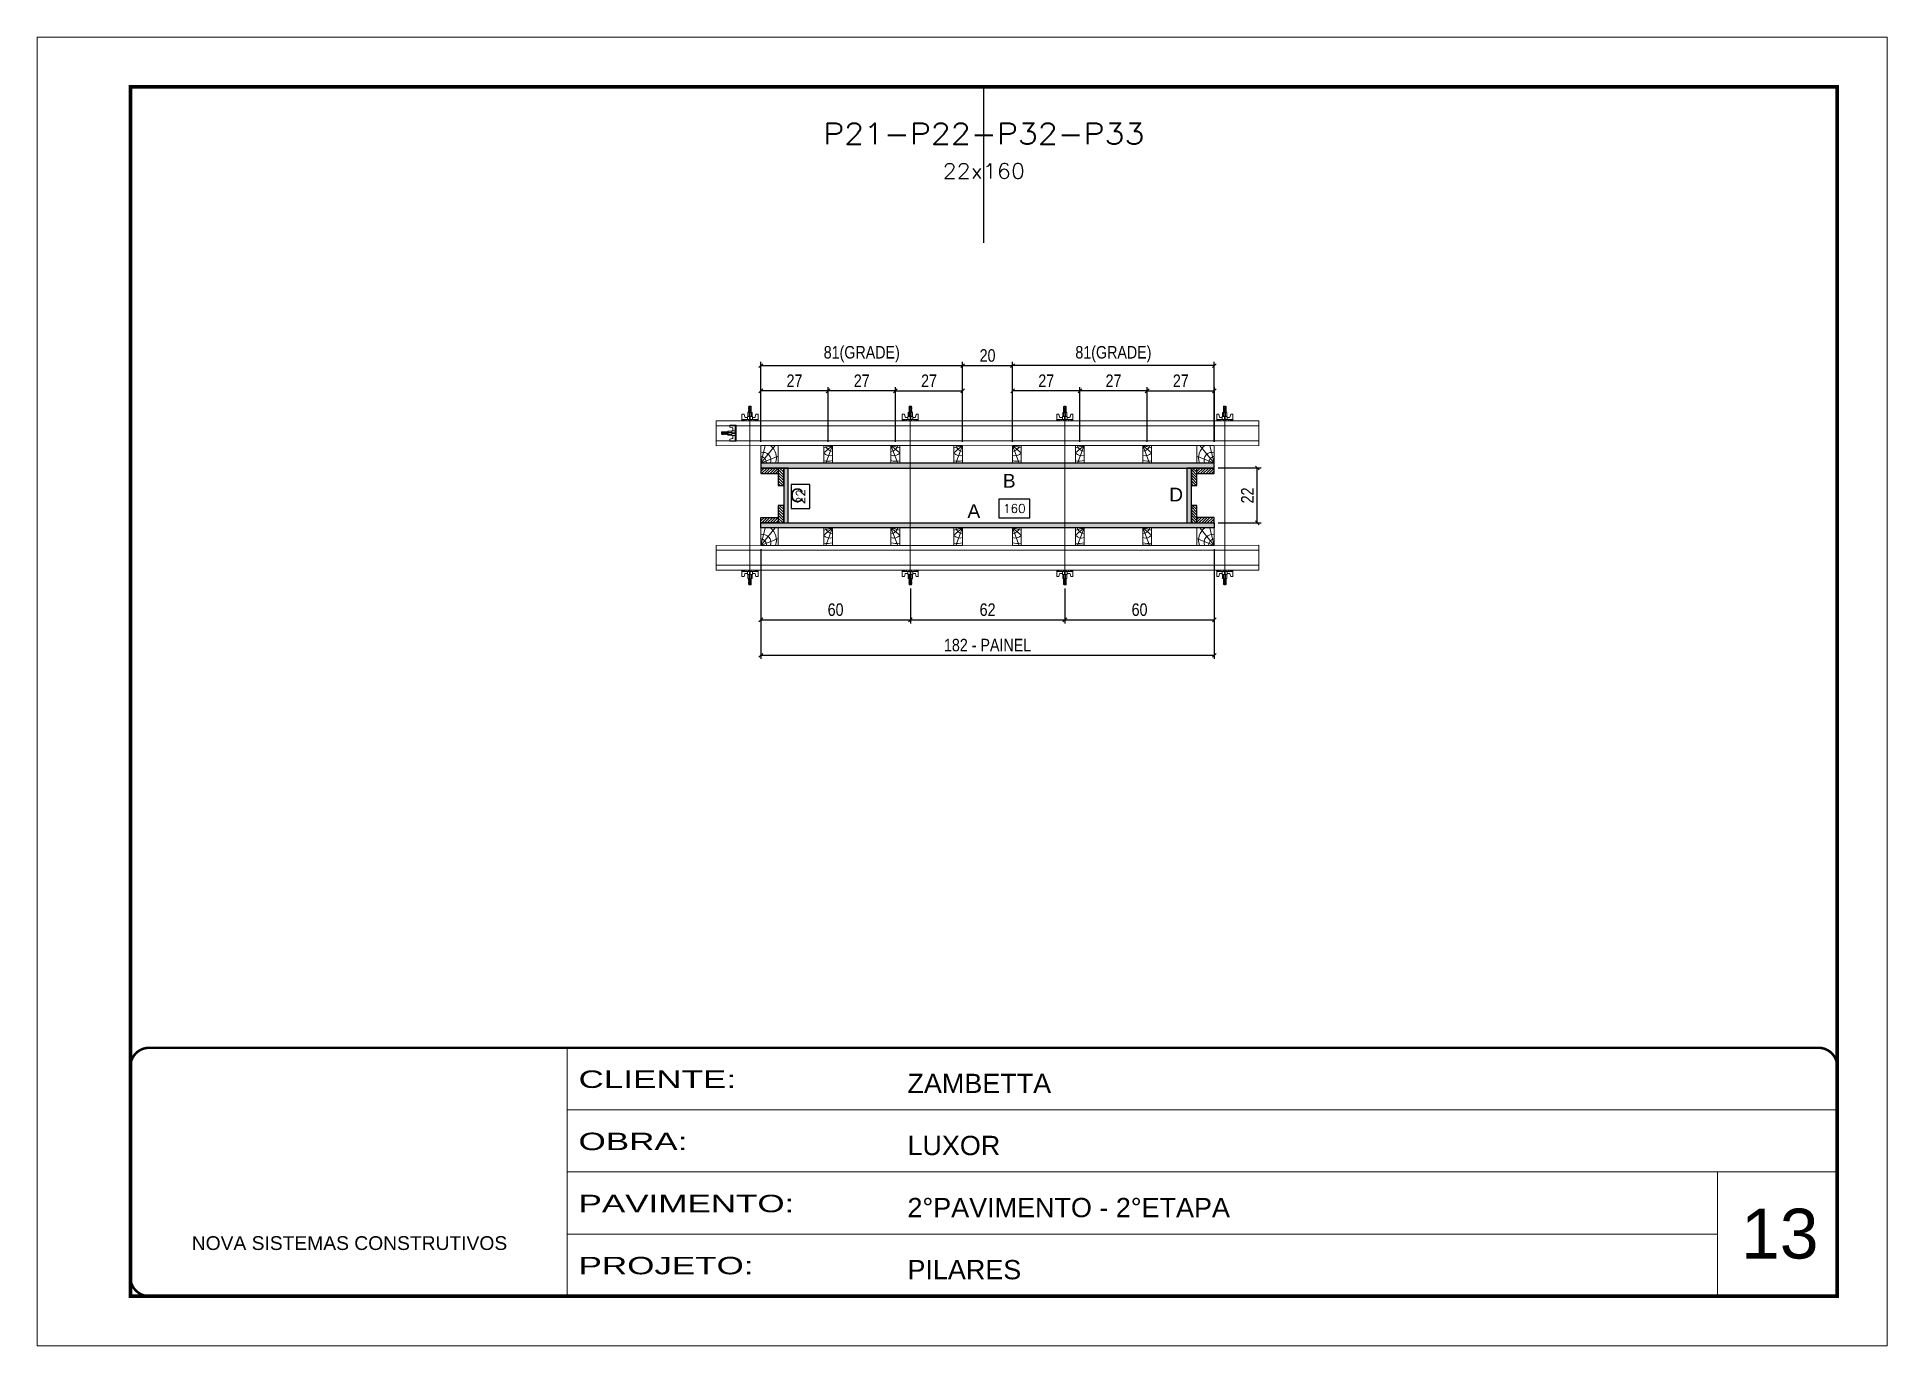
# Model space of a CAD drawing. Extents: x 14400 to 20667, y -21631 to 6985.
# Drawn here: x 14413 to 15898, y 2489 to 3539 of the extents above; entities that cross this region are included whole.
import ezdxf
from ezdxf.enums import TextEntityAlignment as Align

# ---------------------------------------------------------------- set-up
doc = ezdxf.new("R2010")
doc.units = 0
for name, pattern in [('CONTINUO', [0]), ('DASHED', [0.75, 0.5, -0.25]), ('HIDDEN', [0.375, 0.25, -0.125])]:
    doc.linetypes.add(name, pattern=pattern)
for name, color, linetype, lineweight in [('CARIMBO', 255, 'Continuous', 9), ('Folhas', 255, 'Continuous', 9), ('Hachura', 251, 'Continuous', 9), ('Madeira', 126, 'Continuous', 18), ('Perfil Metálico', 224, 'Continuous', 18), ('SARRAFO DE PRESSAO', 251, 'DASHED', 9), ('Texto Seção', 7, 'Continuous', 15)]:
    doc.layers.add(name, color=color, linetype=linetype, lineweight=lineweight)
for name, color, linetype in [('CHAPA', 1, 'Continuous'), ('COTA', 241, 'Continuous'), ('MEIO_PONT', 93, 'Continuous'), ('SARRAFO', 251, 'Continuous'), ('Texto de Titulo', 7, 'Continuous'), ('Texto Qtd Sarr', 242, 'Continuous'), ('TEXTO_GERAL', 7, 'Continuous')]:
    doc.layers.add(name, color=color, linetype=linetype)
doc.styles.add('ARIAL', font='arial.ttf')
doc.styles.add('COTA TECNICA 2X', font='techl___.ttf', dxfattribs={"height": 10})
doc.styles.add('ROMANS', font='romans.shx')
doc.styles.add('Tecnologia', font='')
doc.styles.get('Tecnologia').set_extended_font_data('Forgotten Futurist')
doc.dimstyles.new('SECAO PILAR', dxfattribs={"dimtxt": 10, "dimasz": 3, "dimexe": 3, "dimexo": 3, "dimgap": 3, "dimtad": 1, "dimdec": 1, "dimlfac": 0.5, "dimzin": 12, "dimdsep": 46, "dimtxsty": 'COTA TECNICA 2X', "dimblk1": 'OBLIQUE', "dimblk2": 'OBLIQUE', "dimsah": 1, "dimcen": 0.9, "dimclrd": 256, "dimclre": 256, "dimclrt": 256, "dimadec": 1, "dimazin": 3, "dimtfac": 1, "dimtdec": 1, "dimtmove": 0, "dimatfit": 3, "dimfxl": 1, "dimtolj": 1, "dimtzin": 12, "dimarcsym": 0})
doc.dimstyles.new('SECÇÃO 2', dxfattribs={"dimtxt": 7, "dimasz": 6, "dimexe": 0.18, "dimexo": 2, "dimgap": -4, "dimtad": 3, "dimdec": 1, "dimlfac": 0.5, "dimzin": 12, "dimdsep": 46, "dimtxsty": 'ROMANS', "dimblk": 'ARCHTICK', "dimcen": 0.09, "dimse1": 1, "dimse2": 1, "dimsd1": 1, "dimsd2": 1, "dimclrd": 180, "dimclre": 5, "dimclrt": 1, "dimadec": 0, "dimazin": 3, "dimtfac": 1, "dimtdec": 1, "dimtofl": 0, "dimtmove": 0, "dimatfit": 3, "dimldrblk": 'ARCHTICK', "dimfxl": 1, "dimtolj": 1, "dimtzin": 0, "dimarcsym": 0})

msp = doc.modelspace()

# ---------------------------------------------------------------- texts
at = {"layer": 'CARIMBO', "style": 'ARIAL'}
msp.add_text('13', height=40, dxfattribs=at).set_placement((15781.33, 2559.15))
at = {"layer": 'TEXTO_GERAL', "style": 'ARIAL'}
for s, p in [('B', (15193.87, 3183)), ('C', (15023.48, 3171.39)), ('A', (15165.46, 3158.77)), ('D', (15327.83, 3171.97))]:
    msp.add_text(s, height=11, dxfattribs=at).set_placement(p, align=Align.MIDDLE_CENTER)

# ---------------------------------------------------------------- blocks, each defined once
blk = doc.blocks.new('9999999999')
at = {"color": 30, "linetype": 'CONTINUO'}
for p, q in [((98564.6, 34230.2), (98564.6, 34429.4)), ((98564.6, 34379.6), (99584, 34379.6)), ((98564.6, 34329.8), (99488, 34329.8)), ((99584, 34329.8), (99488, 34329.8)), ((99488, 34329.8), (99488, 34230.2)), ((98564.6, 34280), (99488, 34280))]:
    blk.add_line(p, q, dxfattribs=at)
at = {"color": 30, "linetype": 'CONTINUO', "const_width": 2}
blk.add_lwpolyline([(99584, 34230.2), (99584, 34414.4, 0.414214), (99569, 34429.4), (98229, 34429.4, 0.414214), (98214, 34414.4), (98214, 34245.2, 0.414214), (98229, 34230.2), (99584, 34230.2)], format="xyb", dxfattribs=at)
at = {"layer": 'Folhas'}
blk.add_lwpolyline([(98139, 34190.2), (99624, 34190.2), (99624, 35240.2), (98139, 35240.2)], close=True, dxfattribs=at)
at = {"layer": 'Folhas', "color": 30, "const_width": 3}
blk.add_lwpolyline([(98214, 34230.2), (99584, 34230.2), (99584, 35200.2), (98214, 35200.2)], close=True, dxfattribs=at)
at = {"color": 7, "linetype": 'Continuous', "ltscale": 5, "style": 'ARIAL'}
for s, height, p in [('ZAMBETTA', 15.48, (98837.7, 34393.1)), ('LUXOR', 15.48, (98837.7, 34343.3)), ('2°PAVIMENTO - 2°ETAPA', 15.483, (98837.7, 34293.5)), ('NOVA SISTEMAS CONSTRUTIVOS', 11.059, (98263.2, 34267.2)), ('PILARES', 15.48, (98837.7, 34243.7))]:
    blk.add_text(s, height=height, dxfattribs=at).set_placement(p)
at = {"layer": 'Folhas', "color": 7, "style": 'Tecnologia', "width": 1.5}
for s, p in [('CLIENTE:', (98573.7, 34397.2)), ('OBRA:', (98573.7, 34347.3)), ('PAVIMENTO:', (98573.7, 34297.5)), ('PROJETO:', (98573.7, 34247.7))]:
    blk.add_text(s, height=14, dxfattribs=at).set_placement(p)
blk = doc.blocks.new('*D777')
at = {"layer": 'COTA', "color": 180, "lineweight": -2, "transparency": 16777216}
for p, q in [((15033.9, 3180), (15018.9, 3180)), ((15018.9, 3180), (15018.9, 3160.7)), ((15033.9, 3160.7), (15033.9, 3180)), ((15018.9, 3160.7), (15033.9, 3160.7))]:
    blk.add_line(p, q, dxfattribs=at)
at = {"layer": 'Defpoints', "color": 0, "transparency": 16777216}
for p in [(15033.8, 3193.3), (15033.8, 3149.3), (15037.9, 3149.3)]:
    blk.add_point(p, dxfattribs=at)
at = {"layer": 'COTA', "color": 1, "transparency": 16777216, "insert": (15026.4, 3170.3), "char_height": 7, "attachment_point": 5, "rotation": 90, "style": 'ROMANS'}
blk.add_mtext('\\A1;22', dxfattribs=at)
blk = doc.blocks.new('_ArchTick')
at = {"color": 0, "linetype": 'ByBlock', "const_width": 0.15}
blk.add_lwpolyline([(-0.5, -0.5), (0.5, 0.5)], dxfattribs=at)
blk = doc.blocks.new('*D778')
at = {"layer": 'COTA', "color": 180, "lineweight": -2, "transparency": 16777216}
for p, q in [((15210.5, 3168.3), (15185.5, 3168.3)), ((15185.5, 3168.3), (15185.5, 3153.3)), ((15210.5, 3153.3), (15210.5, 3168.3)), ((15185.5, 3153.3), (15210.5, 3153.3))]:
    blk.add_line(p, q, dxfattribs=at)
at = {"layer": 'Defpoints', "color": 0, "transparency": 16777216}
for p in [(15016.5, 3149.3), (15336.5, 3149.3), (15336.5, 3149.3)]:
    blk.add_point(p, dxfattribs=at)
at = {"layer": 'COTA', "color": 1, "transparency": 16777216, "insert": (15198, 3160.8), "char_height": 7, "attachment_point": 5, "style": 'ROMANS'}
blk.add_mtext('\\A1;160', dxfattribs=at)
blk = doc.blocks.new('_Oblique')
at = {"color": 0, "linetype": 'ByBlock', "lineweight": -2}
blk.add_line((-0.5, -0.5), (0.5, 0.5), dxfattribs=at)
blk = doc.blocks.new('*D779')
at = {"layer": 'COTA', "lineweight": -2, "transparency": 16777216}
for p, q in [((14994.5, 3128.3), (14994.5, 3040.1)), ((15358.5, 3128.3), (15358.5, 3040.1)), ((14994.5, 3043.1), (15358.5, 3043.1))]:
    blk.add_line(p, q, dxfattribs=at)
at = {"layer": 'Defpoints', "color": 0, "transparency": 16777216}
for p in [(14994.5, 3131.3), (15358.5, 3131.3), (15358.5, 3043.1)]:
    blk.add_point(p, dxfattribs=at)
at = {"layer": 'COTA', "lineweight": -2, "transparency": 16777216, "xscale": 3, "yscale": 3, "zscale": 3, "rotation": 180}
blk.add_blockref('_Oblique', (14994.5, 3043.1), dxfattribs=at)
at = {"layer": 'COTA', "lineweight": -2, "transparency": 16777216, "xscale": 3, "yscale": 3, "zscale": 3}
blk.add_blockref('_Oblique', (15358.5, 3043.1), dxfattribs=at)
at = {"layer": 'COTA', "transparency": 16777216, "insert": (15176.5, 3051.2), "char_height": 10, "attachment_point": 5, "style": 'COTA TECNICA 2X'}
blk.add_mtext('\\A1;182 - PAINEL', dxfattribs=at)
blk = doc.blocks.new('*D780')
at = {"layer": 'COTA', "lineweight": -2, "transparency": 16777216}
for p, q in [((14994.5, 3128.3), (14994.5, 3068.5)), ((15114.5, 3096.5), (15114.5, 3068.5)), ((14994.5, 3071.5), (15114.5, 3071.5))]:
    blk.add_line(p, q, dxfattribs=at)
at = {"layer": 'Defpoints', "color": 0, "transparency": 16777216}
for p in [(14994.5, 3131.3), (15114.5, 3099.5), (15114.5, 3071.5)]:
    blk.add_point(p, dxfattribs=at)
at = {"layer": 'COTA', "lineweight": -2, "transparency": 16777216, "xscale": 3, "yscale": 3, "zscale": 3, "rotation": 180}
blk.add_blockref('_Oblique', (14994.5, 3071.5), dxfattribs=at)
at = {"layer": 'COTA', "lineweight": -2, "transparency": 16777216, "xscale": 3, "yscale": 3, "zscale": 3}
blk.add_blockref('_Oblique', (15114.5, 3071.5), dxfattribs=at)
at = {"layer": 'COTA', "transparency": 16777216, "insert": (15054.5, 3079.6), "char_height": 10, "attachment_point": 5, "style": 'COTA TECNICA 2X'}
blk.add_mtext('\\A1;60', dxfattribs=at)
blk = doc.blocks.new('*D781')
at = {"layer": 'COTA', "lineweight": -2, "transparency": 16777216}
for p, q in [((15358.5, 3128.3), (15358.5, 3068.5)), ((15238.5, 3096.5), (15238.5, 3068.5)), ((15238.5, 3071.5), (15358.5, 3071.5))]:
    blk.add_line(p, q, dxfattribs=at)
at = {"layer": 'Defpoints', "color": 0, "transparency": 16777216}
for p in [(15358.5, 3131.3), (15238.5, 3099.5), (15358.5, 3071.5)]:
    blk.add_point(p, dxfattribs=at)
at = {"layer": 'COTA', "lineweight": -2, "transparency": 16777216, "xscale": 3, "yscale": 3, "zscale": 3, "rotation": 180}
blk.add_blockref('_Oblique', (15238.5, 3071.5), dxfattribs=at)
at = {"layer": 'COTA', "lineweight": -2, "transparency": 16777216, "xscale": 3, "yscale": 3, "zscale": 3}
blk.add_blockref('_Oblique', (15358.5, 3071.5), dxfattribs=at)
at = {"layer": 'COTA', "transparency": 16777216, "insert": (15298.5, 3079.6), "char_height": 10, "attachment_point": 5, "style": 'COTA TECNICA 2X'}
blk.add_mtext('\\A1;60', dxfattribs=at)
blk = doc.blocks.new('C')
at = {"layer": 'Hachura', "color": 0}
for p, q in [((0, 3.22), (0, -3.22)), ((0.45, 3.22), (0, 3.22)), ((0.46, 3.16), (0, 3.16)), ((0.46, 3.05), (0, 3.05)), ((0.46, 2.88), (0, 2.88)), ((0, 2.75), (0, -1.16)), ((0.46, 2.65), (0, 2.65)), ((0.46, 2.23), (0, 2.23)), ((0.46, 1.51), (0, 1.51)), ((0.39, 0.49), (0.17, 0.49)), ((0.45, -3.23), (0.45, 3.22)), ((0.45, 3.22), (2.58, 3.22)), ((1.74, 0.97), (0.45, 0.97)), ((1.45, 0.1), (0.45, 0.1)), ((1.35, 1.94), (1.35, 0.96)), ((2.58, 2.39), (1.47, 2.09)), ((1.74, -0.97), (1.74, 0.97)), ((1.74, 0.97), (1.74, 0.84)), ((1.74, 0.97), (1.74, 0.84)), ((1.74, 0.84), (3.35, 0.84)), ((3.35, 0.45), (1.74, 0.45)), ((2.58, 3.22), (2.58, 2.39)), ((3.32, 0.84), (3.32, -0.84)), ((3.35, 0.84), (3.35, -0.84)), ((3.68, 0.45), (3.35, 0.45)), ((3.84, -0.52), (3.35, 0.45)), ((3.35, 0.06), (3.67, -0.57)), ((3.68, 0.45), (4.16, -0.52)), ((3.72, 0.5), (4.25, -0.57)), ((4.37, -0.55), (3.83, 0.53)), ((4.15, 0.45), (3.93, 0.45)), ((4.42, -0.52), (3.93, 0.45)), ((4.15, 0.45), (4.26, 0.45)), ((4.26, 0.45), (4.74, -0.52)), ((4.3, 0.5), (4.83, -0.57)), ((4.95, -0.55), (4.41, 0.53)), ((4.51, 0.45), (4.84, 0.45)), ((5, -0.52), (4.51, 0.45)), ((4.84, 0.45), (5.32, -0.52)), ((4.88, 0.5), (5.41, -0.57)), ((5.53, -0.55), (4.99, 0.53)), ((5.58, -0.52), (5.09, 0.45)), ((5.42, 0.45), (5.09, 0.45)), ((5.58, -0.52), (5.09, 0.45)), ((5.42, 0.45), (5.74, -0.19)), ((5.46, 0.5), (5.74, -0.07)), ((5.74, 0.19), (5.57, 0.53)), ((5.74, 0.32), (5.68, 0.45)), ((5.68, 0.45), (5.74, 0.45)), ((5.74, 0.45), (5.9, 0.29)), ((5.74, 0.45), (5.74, -0.52)), ((5.9, -0.36), (5.9, 0.29)), ((0.45, 0), (0, 0)), ((0.46, -1.52), (0, -1.52)), ((0.46, -2.23), (0, -2.23)), ((0.46, -2.65), (0, -2.65)), ((0.46, -2.88), (0, -2.88)), ((0.46, -3.05), (0, -3.05)), ((0.46, -3.16), (0, -3.16)), ((0, -3.22), (2.57, -3.22)), ((0.08, -0.48), (0.29, -0.48)), ((0.29, -0.48), (0.4, -0.48)), ((0.45, 0), (0.45, -0.97)), ((0.45, -0.16), (1.45, -0.16)), ((0.45, -0.65), (0.45, -0.32)), ((0.45, -3.23), (0.45, -0.65)), ((0.45, -0.97), (1.74, -0.97)), ((1.35, -1.94), (1.35, -0.97)), ((2.58, -2.39), (1.47, -2.1)), ((3.35, -0.32), (1.74, -0.32)), ((3.35, -0.84), (1.74, -0.84)), ((2.58, -3.23), (2.58, -2.39)), ((3.35, -0.07), (3.58, -0.52)), ((3.35, -0.52), (3.58, -0.52)), ((3.84, -0.52), (4.16, -0.52)), ((4.42, -0.52), (4.74, -0.52)), ((4.63, -0.52), (4.74, -0.52)), ((5, -0.52), (5.32, -0.52)), ((5.58, -0.52), (5.74, -0.52)), ((5.74, -0.52), (5.9, -0.36)), ((5.74, -0.52), (5.74, -0.52))]:
    blk.add_line(p, q, dxfattribs=at)
for centre, radius, start, end in [((1.52, 1.94), 0.161, 104.74356, 180), ((1.44, -0.03), 0.129, 272.69497, 87.30503), ((3.81, 0.39), 0.143, 25.56881, 154.43119), ((4.39, 0.39), 0.143, 25.56881, 154.43119), ((4.97, 0.39), 0.143, 25.56881, 154.43119), ((5.55, 0.39), 0.143, 25.56881, 154.43119), ((0.17, -0.37), 0.174, 221.74404, 317.85924), ((1.52, -1.94), 0.161, 180, 255.25644), ((3.71, -0.4), 0.174, 222.14076, 318.25596), ((4.29, -0.4), 0.174, 222.14076, 318.25596), ((4.87, -0.4), 0.174, 222.14076, 318.25596), ((5.45, -0.4), 0.174, 222.14076, 318.25596), ((5.61, -0.4), 0.174, 317.85924, 318.25596)]:
    blk.add_arc(centre, radius, start, end, dxfattribs=at)
blk = doc.blocks.new('*D782')
at = {"layer": 'COTA', "lineweight": -2, "transparency": 16777216}
for p, q in [((15114.5, 3096.5), (15114.5, 3068.5)), ((15238.5, 3096.5), (15238.5, 3068.5)), ((15114.5, 3071.5), (15238.5, 3071.5))]:
    blk.add_line(p, q, dxfattribs=at)
at = {"layer": 'Defpoints', "color": 0, "transparency": 16777216}
for p in [(15114.5, 3099.5), (15238.5, 3099.5), (15238.5, 3071.5)]:
    blk.add_point(p, dxfattribs=at)
at = {"layer": 'COTA', "lineweight": -2, "transparency": 16777216, "xscale": 3, "yscale": 3, "zscale": 3, "rotation": 180}
blk.add_blockref('_Oblique', (15114.5, 3071.5), dxfattribs=at)
at = {"layer": 'COTA', "lineweight": -2, "transparency": 16777216, "xscale": 3, "yscale": 3, "zscale": 3}
blk.add_blockref('_Oblique', (15238.5, 3071.5), dxfattribs=at)
at = {"layer": 'COTA', "transparency": 16777216, "insert": (15176.5, 3079.6), "char_height": 10, "attachment_point": 5, "style": 'COTA TECNICA 2X'}
blk.add_mtext('\\A1;62', dxfattribs=at)
blk = doc.blocks.new('*D783')
at = {"layer": 'COTA', "lineweight": -2, "transparency": 16777216}
for p, q in [((15196.5, 3214.3), (15196.5, 3278.4)), ((15358.5, 3275.4), (15196.5, 3275.4)), ((15358.5, 3214.2), (15358.5, 3278.4))]:
    blk.add_line(p, q, dxfattribs=at)
at = {"layer": 'Defpoints', "color": 0, "transparency": 16777216}
for p in [(15196.5, 3275.4), (15196.5, 3211.3), (15358.5, 3211.2)]:
    blk.add_point(p, dxfattribs=at)
at = {"layer": 'COTA', "lineweight": -2, "transparency": 16777216, "xscale": 3, "yscale": 3, "zscale": 3, "rotation": 180}
blk.add_blockref('_Oblique', (15196.5, 3275.4), dxfattribs=at)
at = {"layer": 'COTA', "lineweight": -2, "transparency": 16777216, "xscale": 3, "yscale": 3, "zscale": 3}
blk.add_blockref('_Oblique', (15358.5, 3275.4), dxfattribs=at)
at = {"layer": 'COTA', "transparency": 16777216, "insert": (15277.5, 3284.6), "char_height": 10, "attachment_point": 5, "style": 'COTA TECNICA 2X'}
blk.add_mtext('\\A1;81(GRADE)', dxfattribs=at)
blk = doc.blocks.new('*D784')
at = {"layer": 'COTA', "lineweight": -2, "transparency": 16777216}
for p, q in [((15361.5, 3193.3), (15396, 3193.3)), ((15393, 3149.3), (15393, 3193.3)), ((15361.5, 3149.3), (15396, 3149.3))]:
    blk.add_line(p, q, dxfattribs=at)
at = {"layer": 'Defpoints', "color": 0, "transparency": 16777216}
for p in [(15358.5, 3193.3), (15393, 3193.3), (15358.5, 3149.3)]:
    blk.add_point(p, dxfattribs=at)
at = {"layer": 'COTA', "lineweight": -2, "transparency": 16777216, "xscale": 3, "yscale": 3, "zscale": 3}
for p, rotation in [((15393, 3193.3), 90), ((15393, 3149.3), 270)]:
    blk.add_blockref('_Oblique', p, dxfattribs=dict(at, rotation=rotation))
at = {"layer": 'COTA', "transparency": 16777216, "insert": (15385, 3171.3), "char_height": 10, "attachment_point": 5, "rotation": 90, "style": 'COTA TECNICA 2X'}
blk.add_mtext('\\A1;22', dxfattribs=at)
blk = doc.blocks.new('PONTALETE')
at = {"layer": 'Madeira'}
for q in [(2.71, 7), (7, 5.76), (7, 1.74)]:
    blk.add_line((0, 0), q, dxfattribs=at)
blk.add_lwpolyline([(0, 0), (7, 0), (7, 7), (0, 7)], close=True, dxfattribs=at)
for centre, radius, start, end in [((2.04, 0.06), 6.23, 37.28179, 109.09128), ((1.09, 0.9), 3.19, 343.60304, 109.98471), ((-0.21, -0.78), 3.09, 14.63219, 86.0383)]:
    blk.add_arc(centre, radius, start, end, dxfattribs=at)
blk = doc.blocks.new('MEIO PONTALETE')
at = {"layer": 'Madeira'}
for q in [(2.71, 7), (3.5, 2.88), (3.5, 0.87)]:
    blk.add_line((0, 0), q, dxfattribs=at)
blk.add_lwpolyline([(0, 0), (3.5, 0), (3.5, 7), (0, 7)], close=True, dxfattribs=at)
for centre, radius, start, end in [((2.04, 0.06), 6.23, 76.44987, 109.09128), ((1.09, 0.9), 3.19, 40.90626, 109.98471), ((-0.21, -0.78), 3.09, 14.63219, 86.0383)]:
    blk.add_arc(centre, radius, start, end, dxfattribs=at)
blk = doc.blocks.new('*D785')
at = {"layer": 'COTA', "lineweight": -2, "transparency": 16777216}
for p, q in [((15048.5, 3214.3), (15048.5, 3258.2)), ((15102.5, 3255.2), (15048.5, 3255.2)), ((15102.5, 3214.3), (15102.5, 3258.2))]:
    blk.add_line(p, q, dxfattribs=at)
at = {"layer": 'Defpoints', "color": 0, "transparency": 16777216}
for p in [(15048.5, 3255.2), (15048.5, 3211.3), (15102.5, 3211.3)]:
    blk.add_point(p, dxfattribs=at)
at = {"layer": 'COTA', "lineweight": -2, "transparency": 16777216, "xscale": 3, "yscale": 3, "zscale": 3, "rotation": 180}
blk.add_blockref('_Oblique', (15048.5, 3255.2), dxfattribs=at)
at = {"layer": 'COTA', "lineweight": -2, "transparency": 16777216, "xscale": 3, "yscale": 3, "zscale": 3}
blk.add_blockref('_Oblique', (15102.5, 3255.2), dxfattribs=at)
at = {"layer": 'COTA', "transparency": 16777216, "insert": (15075.5, 3263.3), "char_height": 10, "attachment_point": 5, "style": 'COTA TECNICA 2X'}
blk.add_mtext('\\A1;27', dxfattribs=at)
blk = doc.blocks.new('*D786')
at = {"layer": 'COTA', "lineweight": -2, "transparency": 16777216}
for p, q in [((14994.5, 3214.2), (14994.5, 3258.2)), ((15048.5, 3255.2), (14994.5, 3255.2)), ((15048.5, 3214.3), (15048.5, 3258.2))]:
    blk.add_line(p, q, dxfattribs=at)
at = {"layer": 'Defpoints', "color": 0, "transparency": 16777216}
for p in [(14994.5, 3255.2), (14994.5, 3211.2), (15048.5, 3211.3)]:
    blk.add_point(p, dxfattribs=at)
at = {"layer": 'COTA', "lineweight": -2, "transparency": 16777216, "xscale": 3, "yscale": 3, "zscale": 3, "rotation": 180}
blk.add_blockref('_Oblique', (14994.5, 3255.2), dxfattribs=at)
at = {"layer": 'COTA', "lineweight": -2, "transparency": 16777216, "xscale": 3, "yscale": 3, "zscale": 3}
blk.add_blockref('_Oblique', (15048.5, 3255.2), dxfattribs=at)
at = {"layer": 'COTA', "transparency": 16777216, "insert": (15021.5, 3263.3), "char_height": 10, "attachment_point": 5, "style": 'COTA TECNICA 2X'}
blk.add_mtext('\\A1;27', dxfattribs=at)
blk = doc.blocks.new('*D787')
at = {"layer": 'COTA', "lineweight": -2, "transparency": 16777216}
for p, q in [((14994.5, 3214.2), (14994.5, 3278.4)), ((14994.5, 3275.4), (15156.5, 3275.4)), ((15156.5, 3214.3), (15156.5, 3278.4))]:
    blk.add_line(p, q, dxfattribs=at)
at = {"layer": 'Defpoints', "color": 0, "transparency": 16777216}
for p in [(15156.5, 3275.4), (14994.5, 3211.2), (15156.5, 3211.3)]:
    blk.add_point(p, dxfattribs=at)
at = {"layer": 'COTA', "lineweight": -2, "transparency": 16777216, "xscale": 3, "yscale": 3, "zscale": 3, "rotation": 180}
blk.add_blockref('_Oblique', (14994.5, 3275.4), dxfattribs=at)
at = {"layer": 'COTA', "lineweight": -2, "transparency": 16777216, "xscale": 3, "yscale": 3, "zscale": 3}
blk.add_blockref('_Oblique', (15156.5, 3275.4), dxfattribs=at)
at = {"layer": 'COTA', "transparency": 16777216, "insert": (15075.5, 3284.6), "char_height": 10, "attachment_point": 5, "style": 'COTA TECNICA 2X'}
blk.add_mtext('\\A1;81(GRADE)', dxfattribs=at)
blk = doc.blocks.new('*D790')
at = {"layer": 'COTA', "lineweight": -2, "transparency": 16777216}
for p, q in [((15156.5, 3214.3), (15156.5, 3278.4)), ((15156.5, 3275.4), (15196.5, 3275.4)), ((15196.5, 3214.2), (15196.5, 3278.4))]:
    blk.add_line(p, q, dxfattribs=at)
at = {"layer": 'Defpoints', "color": 0, "transparency": 16777216}
for p in [(15196.5, 3275.4), (15156.5, 3211.3), (15196.5, 3211.2)]:
    blk.add_point(p, dxfattribs=at)
at = {"layer": 'COTA', "lineweight": -2, "transparency": 16777216, "xscale": 3, "yscale": 3, "zscale": 3, "rotation": 180}
blk.add_blockref('_Oblique', (15156.5, 3275.4), dxfattribs=at)
at = {"layer": 'COTA', "lineweight": -2, "transparency": 16777216, "xscale": 3, "yscale": 3, "zscale": 3}
blk.add_blockref('_Oblique', (15196.5, 3275.4), dxfattribs=at)
at = {"layer": 'COTA', "transparency": 16777216, "insert": (15176.5, 3283.5), "char_height": 10, "attachment_point": 5, "style": 'COTA TECNICA 2X'}
blk.add_mtext('\\A1;20', dxfattribs=at)
blk = doc.blocks.new('*D791')
at = {"layer": 'COTA', "lineweight": -2, "transparency": 16777216}
for p, q in [((15102.5, 3214.3), (15102.5, 3258.2)), ((15102.5, 3255.2), (15156.5, 3255.2)), ((15156.5, 3214.2), (15156.5, 3258.2))]:
    blk.add_line(p, q, dxfattribs=at)
at = {"layer": 'Defpoints', "color": 0, "transparency": 16777216}
for p in [(15156.5, 3255.2), (15102.5, 3211.3), (15156.5, 3211.2)]:
    blk.add_point(p, dxfattribs=at)
at = {"layer": 'COTA', "lineweight": -2, "transparency": 16777216, "xscale": 3, "yscale": 3, "zscale": 3, "rotation": 180}
blk.add_blockref('_Oblique', (15102.5, 3255.2), dxfattribs=at)
at = {"layer": 'COTA', "lineweight": -2, "transparency": 16777216, "xscale": 3, "yscale": 3, "zscale": 3}
blk.add_blockref('_Oblique', (15156.5, 3255.2), dxfattribs=at)
at = {"layer": 'COTA', "transparency": 16777216, "insert": (15129.5, 3263.3), "char_height": 10, "attachment_point": 5, "style": 'COTA TECNICA 2X'}
blk.add_mtext('\\A1;27', dxfattribs=at)
blk = doc.blocks.new('*D788')
at = {"layer": 'COTA', "lineweight": -2, "transparency": 16777216}
for p, q in [((15250.6, 3214.3), (15250.6, 3258.2)), ((15304.6, 3255.2), (15250.6, 3255.2)), ((15304.6, 3214.3), (15304.6, 3258.2))]:
    blk.add_line(p, q, dxfattribs=at)
at = {"layer": 'Defpoints', "color": 0, "transparency": 16777216}
for p in [(15250.6, 3255.2), (15250.6, 3211.3), (15304.6, 3211.3)]:
    blk.add_point(p, dxfattribs=at)
at = {"layer": 'COTA', "lineweight": -2, "transparency": 16777216, "xscale": 3, "yscale": 3, "zscale": 3, "rotation": 180}
blk.add_blockref('_Oblique', (15250.6, 3255.2), dxfattribs=at)
at = {"layer": 'COTA', "lineweight": -2, "transparency": 16777216, "xscale": 3, "yscale": 3, "zscale": 3}
blk.add_blockref('_Oblique', (15304.6, 3255.2), dxfattribs=at)
at = {"layer": 'COTA', "transparency": 16777216, "insert": (15277.6, 3263.3), "char_height": 10, "attachment_point": 5, "style": 'COTA TECNICA 2X'}
blk.add_mtext('\\A1;27', dxfattribs=at)
blk = doc.blocks.new('*D789')
at = {"layer": 'COTA', "lineweight": -2, "transparency": 16777216}
for p, q in [((15196.6, 3214.3), (15196.6, 3258.2)), ((15250.6, 3255.2), (15196.6, 3255.2)), ((15250.6, 3214.3), (15250.6, 3258.2))]:
    blk.add_line(p, q, dxfattribs=at)
at = {"layer": 'Defpoints', "color": 0, "transparency": 16777216}
for p in [(15196.6, 3255.2), (15196.6, 3211.3), (15250.6, 3211.3)]:
    blk.add_point(p, dxfattribs=at)
at = {"layer": 'COTA', "lineweight": -2, "transparency": 16777216, "xscale": 3, "yscale": 3, "zscale": 3, "rotation": 180}
blk.add_blockref('_Oblique', (15196.6, 3255.2), dxfattribs=at)
at = {"layer": 'COTA', "lineweight": -2, "transparency": 16777216, "xscale": 3, "yscale": 3, "zscale": 3}
blk.add_blockref('_Oblique', (15250.6, 3255.2), dxfattribs=at)
at = {"layer": 'COTA', "transparency": 16777216, "insert": (15223.6, 3263.3), "char_height": 10, "attachment_point": 5, "style": 'COTA TECNICA 2X'}
blk.add_mtext('\\A1;27', dxfattribs=at)
blk = doc.blocks.new('*D792')
at = {"layer": 'COTA', "lineweight": -2, "transparency": 16777216}
for p, q in [((15304.6, 3214.3), (15304.6, 3258.2)), ((15304.6, 3255.2), (15358.6, 3255.2)), ((15358.6, 3214.2), (15358.6, 3258.2))]:
    blk.add_line(p, q, dxfattribs=at)
at = {"layer": 'Defpoints', "color": 0, "transparency": 16777216}
for p in [(15358.6, 3255.2), (15304.6, 3211.3), (15358.6, 3211.2)]:
    blk.add_point(p, dxfattribs=at)
at = {"layer": 'COTA', "lineweight": -2, "transparency": 16777216, "xscale": 3, "yscale": 3, "zscale": 3, "rotation": 180}
blk.add_blockref('_Oblique', (15304.6, 3255.2), dxfattribs=at)
at = {"layer": 'COTA', "lineweight": -2, "transparency": 16777216, "xscale": 3, "yscale": 3, "zscale": 3}
blk.add_blockref('_Oblique', (15358.6, 3255.2), dxfattribs=at)
at = {"layer": 'COTA', "transparency": 16777216, "insert": (15331.6, 3263.3), "char_height": 10, "attachment_point": 5, "style": 'COTA TECNICA 2X'}
blk.add_mtext('\\A1;27', dxfattribs=at)
blk = doc.blocks.new('titulo1')
at = {"layer": 'Defpoints', "color": 252, "linetype": 'HIDDEN', "ltscale": 2}
blk.add_line((0, 0), (0, 125), dxfattribs=at)
at = {"layer": 'Defpoints', "style": 'ROMANS', "oblique": 15}
blk.add_attdef('FOLHA', text='', height=10, dxfattribs=at).set_placement((0, 15.6), align=Align.MIDDLE_CENTER)
at = {"layer": 'Texto Qtd Sarr', "color": 3, "style": 'ROMANS', "oblique": 15}
for tag, height, p in [('TITULO', 17, (0, 71.4)), ('SEÇÃO', 12, (0, 41.5))]:
    blk.add_attdef(tag, text='', height=height, dxfattribs=at).set_placement(p, align=Align.MIDDLE_CENTER)

# ---------------------------------------------------------------- dimensions: what is measured, and where the dimension line sits
at = {"layer": 'COTA'}
dim = msp.add_linear_dim(base=(15156.47, 3275.37), p1=(14994.47, 3211.25), p2=(15156.47, 3211.25), angle=180, text='<>(GRADE)', dimstyle='SECAO PILAR', dxfattribs=at)
dim.commit()
dim.dimension.update_dxf_attribs({"geometry": '*D787', "text_midpoint": (15075.47, 3284.59)})
for base, p1, p2, picture, middle in [((15196.47, 3275.37), (15156.47, 3211.25), (15196.47, 3211.22), '*D790', (15176.47, 3283.47)), ((15156.47, 3255.18), (15102.47, 3211.25), (15156.47, 3211.22), '*D791', (15129.47, 3263.25)), ((15358.58, 3255.21), (15304.58, 3211.28), (15358.58, 3211.25), '*D792', (15331.58, 3263.28)), ((15114.54, 3071.51), (14994.47, 3131.25), (15114.54, 3099.48), '*D780', (15054.5, 3079.62)), ((15358.47, 3071.51), (15238.54, 3099.48), (15358.47, 3131.25), '*D781', (15298.5, 3079.62)), ((15238.54, 3071.51), (15114.54, 3099.48), (15238.54, 3099.48), '*D782', (15176.54, 3079.62))]:
    dim = msp.add_linear_dim(base=base, p1=p1, p2=p2, dimstyle='SECAO PILAR', dxfattribs=at)
    dim.commit()
    dim.dimension.update_dxf_attribs({"geometry": picture, "text_midpoint": middle})
for base, p1, p2, text, picture, middle in [((15196.47, 3275.37), (15358.46, 3211.25), (15196.47, 3211.25), '<>(GRADE)', '*D783', (15277.47, 3284.59)), ((15358.47, 3043.09), (14994.47, 3131.26), (15358.47, 3131.3), '<> - PAINEL', '*D779', (15176.47, 3051.18))]:
    dim = msp.add_linear_dim(base=base, p1=p1, p2=p2, text=text, dimstyle='SECAO PILAR', dxfattribs=at)
    dim.commit()
    dim.dimension.update_dxf_attribs({"geometry": picture, "text_midpoint": middle})
for base, p1, p2, angle, picture, middle in [((14994.47, 3255.18), (15048.47, 3211.25), (14994.47, 3211.25), 180, '*D786', (15021.47, 3263.25)), ((15048.47, 3255.18), (15102.47, 3211.25), (15048.47, 3211.25), 180, '*D785', (15075.47, 3263.25)), ((15196.58, 3255.21), (15250.58, 3211.28), (15196.58, 3211.27), 180, '*D789', (15223.58, 3263.28)), ((15250.58, 3255.21), (15304.58, 3211.28), (15250.58, 3211.28), 180, '*D788', (15277.58, 3263.28)), ((15393.02, 3193.25), (15358.47, 3149.25), (15358.47, 3193.25), 90, '*D784', (15385.02, 3171.25))]:
    dim = msp.add_linear_dim(base=base, p1=p1, p2=p2, angle=angle, dimstyle='SECAO PILAR', dxfattribs=at)
    dim.commit()
    dim.dimension.update_dxf_attribs({"geometry": picture, "text_midpoint": middle})
dim = msp.add_linear_dim(base=(15037.88, 3149.25), p1=(15033.79, 3193.25), p2=(15033.79, 3149.25), angle=270, dimstyle='SECÇÃO 2', dxfattribs=at)
dim.commit()
dim.dimension.update_dxf_attribs({"geometry": '*D777', "text_midpoint": (15037.88, 3170.33), "dimtype": 160})
dim = msp.add_linear_dim(base=(15336.47, 3149.25), p1=(15016.47, 3149.25), p2=(15336.47, 3149.25), dimstyle='SECÇÃO 2', dxfattribs=at)
dim.commit()
dim.dimension.update_dxf_attribs({"geometry": '*D778', "text_midpoint": (15198.02, 3149.25), "dimtype": 160})

# ---------------------------------------------------------------- hatches: boundary and pattern name
at = {"layer": 'Hachura'}
h = msp.add_hatch(color=256, dxfattribs=at)
h.dxf.hatch_style = 1
h.paths.add_polyline_path([(15358.47, 3193.25), (15358.47, 3197.25), (14994.47, 3197.25), (14994.47, 3193.25)])
h = msp.add_hatch(dxfattribs=at)
h.set_pattern_fill('ANSI31', color=256, scale=0.5, angle=180, style=0)
h.set_pattern_definition([(225, (5870.5154, -19736.1577), (1.12253202, -1.12253202), [])])
h.paths.add_polyline_path([(15008.47, 3193.25), (15008.47, 3188.85), (14994.47, 3188.85), (14994.47, 3193.25)])
h = msp.add_hatch(dxfattribs=at)
h.set_pattern_fill('ANSI31', color=256, scale=0.5, angle=270, style=0)
h.set_pattern_definition([(315, (37904.2754, -6309.7014), (1.12253202, 1.12253202), [])])
h.paths.add_polyline_path([(15012.87, 3179.25), (15008.47, 3179.25), (15008.47, 3193.25), (15012.87, 3193.25)])
h = msp.add_hatch(color=256, dxfattribs=at)
h.dxf.hatch_style = 1
h.paths.add_polyline_path([(15012.87, 3149.25), (15016.47, 3149.25), (15016.47, 3193.25), (15012.87, 3193.25)])
h = msp.add_hatch(color=256, dxfattribs=at)
h.dxf.hatch_style = 1
h.paths.add_polyline_path([(15336.47, 3149.25), (15340.07, 3149.25), (15340.07, 3193.25), (15336.47, 3193.25)])
h = msp.add_hatch(dxfattribs=at)
h.set_pattern_fill('ANSI31', color=256, scale=0.5, angle=270, style=0)
h.set_pattern_definition([(315, (38235.8754, -6309.7014), (1.12253202, 1.12253202), [])])
h.paths.add_polyline_path([(15344.47, 3179.25), (15340.07, 3179.25), (15340.07, 3193.25), (15344.47, 3193.25)])
h = msp.add_hatch(dxfattribs=at)
h.set_pattern_fill('ANSI31', color=256, scale=0.5, angle=180, style=0)
h.set_pattern_definition([(225, (6220.5154, -19736.1577), (1.12253202, -1.12253202), [])])
h.paths.add_polyline_path([(15358.47, 3193.25), (15358.47, 3188.85), (15344.47, 3188.85), (15344.47, 3193.25)])
h = msp.add_hatch(dxfattribs=at)
h.set_pattern_fill('ANSI31', color=256, scale=0.5, angle=270, style=0)
h.set_pattern_definition([(315, (37904.2754, -6339.7014), (1.12253202, 1.12253202), [])])
h.paths.add_polyline_path([(15012.87, 3149.25), (15008.47, 3149.25), (15008.47, 3163.25), (15012.87, 3163.25)])
h = msp.add_hatch(dxfattribs=at)
h.set_pattern_fill('ANSI31', color=256, scale=0.5, angle=270, style=0)
h.set_pattern_definition([(315, (38235.8754, -6339.7014), (1.12253202, 1.12253202), [])])
h.paths.add_polyline_path([(15344.47, 3149.25), (15340.07, 3149.25), (15340.07, 3163.25), (15344.47, 3163.25)])
h = msp.add_hatch(dxfattribs=at)
h.set_pattern_fill('ANSI31', color=256, scale=0.5, angle=180, style=0)
h.set_pattern_definition([(225, (5870.5154, -19742.1577), (1.12253202, -1.12253202), [])])
h.paths.add_polyline_path([(15008.47, 3149.25), (15008.47, 3153.65), (14994.47, 3153.65), (14994.47, 3149.25)])
h = msp.add_hatch(color=256, dxfattribs=at)
h.dxf.hatch_style = 1
h.paths.add_polyline_path([(15358.47, 3149.25), (15358.47, 3145.25), (14994.47, 3145.25), (14994.47, 3149.25)])
h = msp.add_hatch(dxfattribs=at)
h.set_pattern_fill('ANSI31', color=256, scale=0.5, angle=180, style=0)
h.set_pattern_definition([(225, (5855.5154, -19742.1577), (1.12253202, -1.12253202), [])])
h.paths.add_polyline_path([(15344.47, 3149.25), (15344.47, 3153.65), (15358.47, 3153.65), (15358.47, 3149.25)])

# ---------------------------------------------------------------- linework, layer by layer
at = {"layer": 'CHAPA'}
for points in [[(15358.47, 3193.25), (15358.47, 3197.25), (14994.47, 3197.25), (14994.47, 3193.25)], [(15012.87, 3149.25), (15016.47, 3149.25), (15016.47, 3193.25), (15012.87, 3193.25)], [(15336.47, 3149.25), (15340.07, 3149.25), (15340.07, 3193.25), (15336.47, 3193.25)], [(15358.47, 3149.25), (15358.47, 3145.25), (14994.47, 3145.25), (14994.47, 3149.25)]]:
    msp.add_lwpolyline(points, close=True, dxfattribs=at)
at = {"layer": 'Hachura'}
for p, q in [((14985.78, 3100.48), (14985.78, 3238.22)), ((15114.47, 3100.48), (15114.47, 3238.22)), ((15238.47, 3100.48), (15238.47, 3238.22)), ((15366.86, 3100.48), (15366.86, 3238.22))]:
    msp.add_line(p, q, dxfattribs=at)
at = {"layer": 'Madeira'}
for points in [[(15156.47, 3197.25), (15156.47, 3211.25), (14994.47, 3211.25), (14994.47, 3197.25)], [(15196.47, 3197.25), (15196.47, 3211.25), (15358.47, 3211.25), (15358.47, 3197.25)], [(15156.47, 3131.25), (15156.47, 3145.25), (14994.47, 3145.25), (14994.47, 3131.25)], [(15196.47, 3131.25), (15196.47, 3145.25), (15358.47, 3145.25), (15358.47, 3131.25)]]:
    msp.add_lwpolyline(points, close=True, dxfattribs=at)
at = {"layer": 'Perfil Metálico'}
for p, q in [((15394.19, 3227.19), (14958.75, 3227.19)), ((15394.19, 3215.19), (14958.75, 3215.19)), ((15394.19, 3127.25), (14958.75, 3127.25)), ((15394.19, 3115.25), (14958.75, 3115.25))]:
    msp.add_line(p, q, dxfattribs=at)
for points in [[(15394.19, 3211.25), (15394.19, 3231.25), (14958.75, 3231.19), (14958.75, 3211.19)], [(14958.75, 3131.25), (14958.75, 3111.25), (15394.19, 3111.31), (15394.19, 3131.31)]]:
    msp.add_lwpolyline(points, close=True, dxfattribs=at)
at = {"layer": 'SARRAFO'}
for points in [[(15008.47, 3193.25), (14994.47, 3193.25), (14994.47, 3188.85), (15008.47, 3188.85)], [(15344.47, 3188.85), (15358.47, 3188.85), (15358.47, 3193.25), (15344.47, 3193.25)], [(15008.47, 3149.25), (14994.47, 3149.25), (14994.47, 3153.65), (15008.47, 3153.65)], [(15344.47, 3149.25), (15358.47, 3149.25), (15358.47, 3153.65), (15344.47, 3153.65)]]:
    msp.add_lwpolyline(points, dxfattribs=at)
for points in [[(15008.47, 3193.25), (15008.47, 3179.25), (15012.87, 3179.25), (15012.87, 3193.25)], [(15340.07, 3193.25), (15340.07, 3179.25), (15344.47, 3179.25), (15344.47, 3193.25)], [(15008.47, 3163.25), (15008.47, 3149.25), (15012.87, 3149.25), (15012.87, 3163.25)], [(15340.07, 3163.25), (15340.07, 3149.25), (15344.47, 3149.25), (15344.47, 3163.25)]]:
    msp.add_lwpolyline(points, close=True, dxfattribs=at)

# ---------------------------------------------------------------- block references
at = {"layer": 'Hachura', "linetype": 'Continuous', "yscale": 2, "zscale": 2}
for p, xscale, rotation in [((14985.79, 3231.22), -2, 270), ((15114.46, 3231.22), 2, 90.00000000000001), ((15238.46, 3231.22), 2, 90.00000000000001), ((15366.85, 3231.22), 2, 90.00000000000001), ((14974.78, 3221.25), 2, 180), ((14985.78, 3111.28), 2, 270), ((15114.47, 3111.28), -2, 90), ((15238.47, 3111.28), -2, 90), ((15366.86, 3111.28), -2, 90)]:
    msp.add_blockref('C', p, dxfattribs=dict(at, xscale=xscale, rotation=rotation))
at = {"layer": 'MEIO_PONT'}
for name, p, xscale, yscale, zscale, rotation in [('PONTALETE', (14994.47, 3197.25), -2, 2, 2, 270), ('MEIO PONTALETE', (15051.97, 3211.25), 1.999999997962732, 1.999999997962732, 1.999999997962732, 180), ('MEIO PONTALETE', (15098.97, 3211.25), -1.999999997962732, 1.999999997962732, 1.999999997962732, 180), ('MEIO PONTALETE', (15156.47, 3211.25), 1.999999997962732, 1.999999997962732, 1.999999997962732, 180), ('MEIO PONTALETE', (15196.47, 3211.25), -1.999999997962732, 1.999999997962732, 1.999999997962732, 180), ('MEIO PONTALETE', (15254.08, 3211.28), 1.999999997962732, 1.999999997962732, 1.999999997962732, 180), ('MEIO PONTALETE', (15301.08, 3211.28), -1.999999997962732, 1.999999997962732, 1.999999997962732, 180), ('PONTALETE', (15358.47, 3197.25), 2, 2, 2, 89.99999999999997), ('PONTALETE', (14994.47, 3131.25), -2, 2, 2, 270), ('MEIO PONTALETE', (15051.97, 3145.25), 1.999999997962732, 1.999999997962732, 1.999999997962732, 180), ('MEIO PONTALETE', (15098.97, 3145.25), -1.999999997962732, 1.999999997962732, 1.999999997962732, 180), ('MEIO PONTALETE', (15156.47, 3145.25), 1.999999997962732, 1.999999997962732, 1.999999997962732, 180), ('MEIO PONTALETE', (15196.47, 3145.25), -1.999999997962732, 1.999999997962732, 1.999999997962732, 180), ('MEIO PONTALETE', (15254.08, 3145.28), 1.999999997962732, 1.999999997962732, 1.999999997962732, 180), ('MEIO PONTALETE', (15301.08, 3145.28), -1.999999997962732, 1.999999997962732, 1.999999997962732, 180), ('PONTALETE', (15358.47, 3131.25), 2, 2, 2, 89.99999999999997)]:
    msp.add_blockref(name, p, dxfattribs=dict(at, xscale=xscale, yscale=yscale, zscale=zscale, rotation=rotation))
at = {"layer": 'SARRAFO DE PRESSAO', "color": 6, "linetype": 'ByBlock'}
msp.add_blockref('9999999999', (-83725.51, -31701.2), dxfattribs=at)
at = {"layer": 'Texto Seção'}
ref = msp.add_blockref('titulo1', (15173.47, 3374), dxfattribs=at)
ref.add_attrib('TITULO', 'P21-P22-P32-P33', dxfattribs={"layer": 'Texto de Titulo', "color": 7, "height": 17, "style": 'ROMANS', "width": 1.1}).set_placement((15173.47, 3461.5), align=Align.MIDDLE_CENTER)
ref.add_attrib('SEÇÃO', '22x160', dxfattribs={"layer": 'Texto de Titulo', "color": 7, "height": 12, "style": 'ROMANS', "width": 1.1}).set_placement((15173.47, 3431.5), align=Align.MIDDLE_CENTER)

msp.set_redraw_order([(e.dxf.handle, doc.entitydb.next_handle()) for e in msp.query("TEXT MTEXT ATTDEF DIMENSION ARC_DIMENSION")])  # texts and dimensions are drawn at this point

doc.saveas('drawing.dxf')
